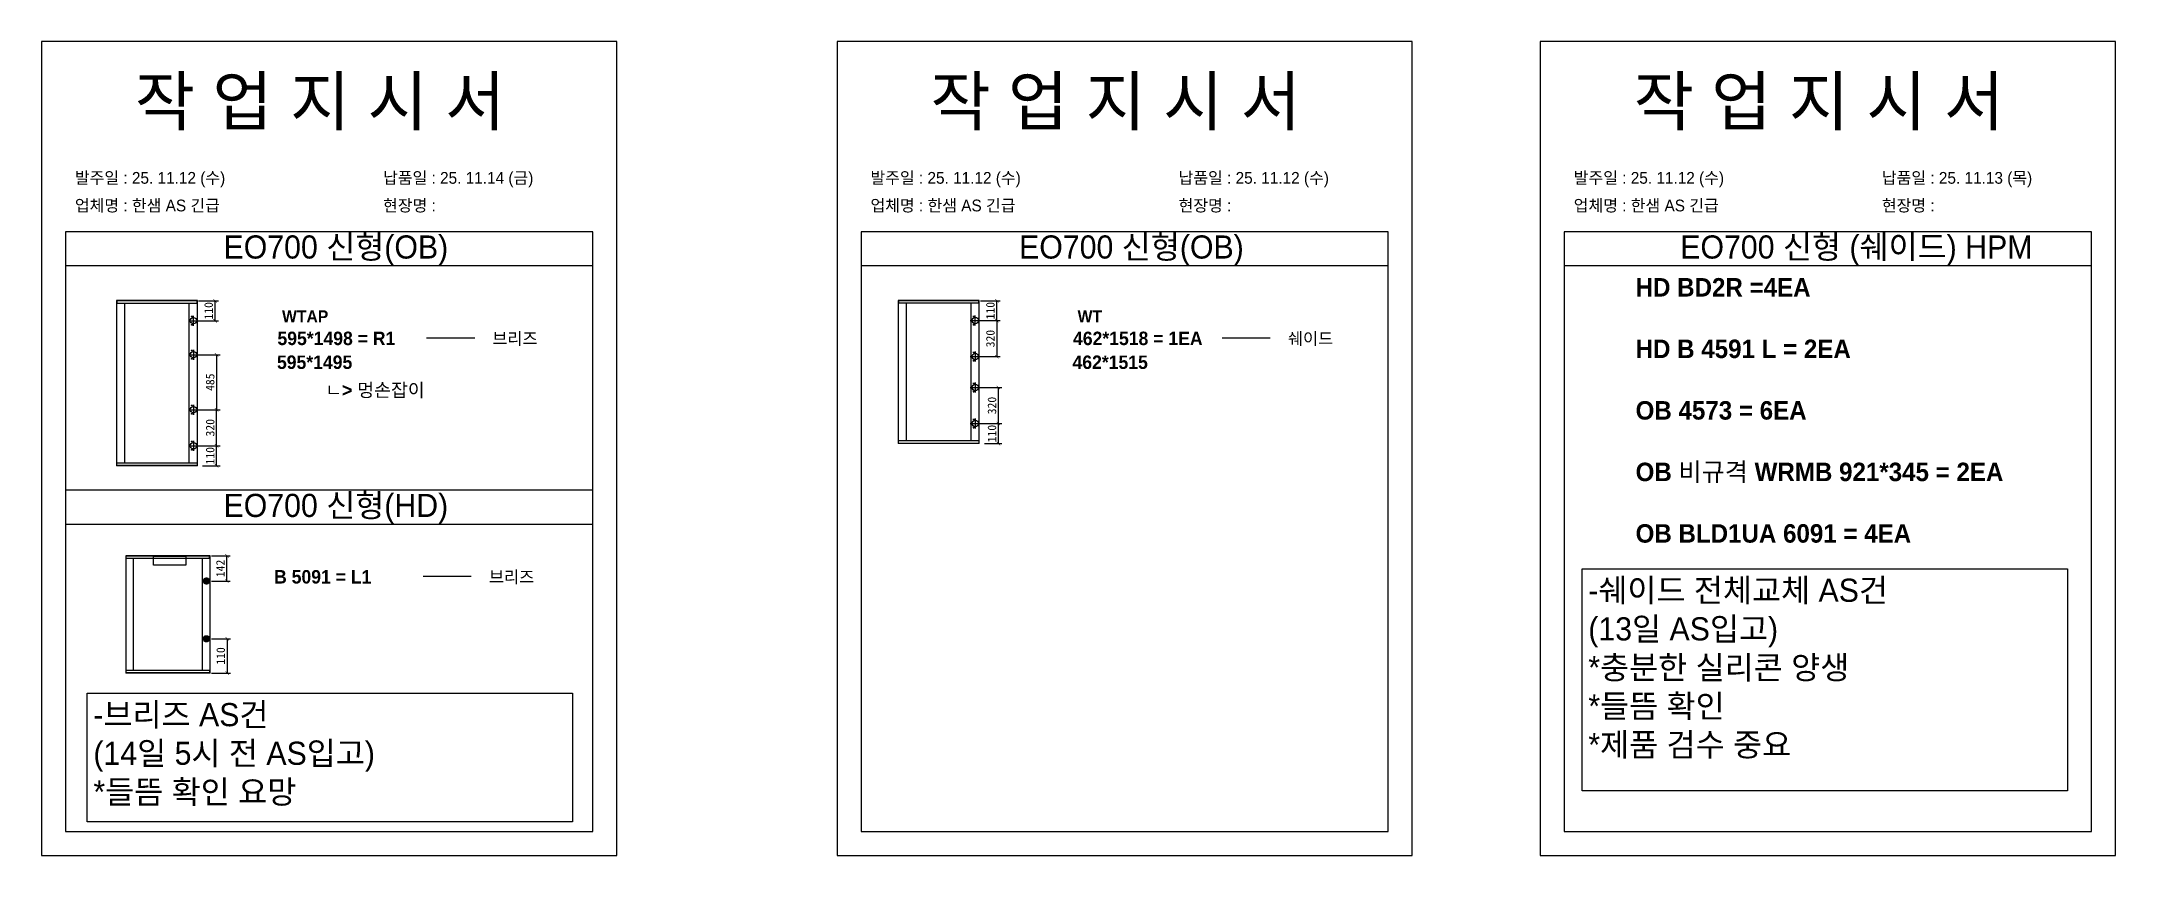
# Model space of a CAD drawing. Header units: millimetres. Extents: x -44117 to 256353, y -2095463 to 65325.
# Drawn here: x 118561 to 124618, y -463567 to -461191 of the extents above; entities that cross this region are included whole.
import ezdxf

# ---------------------------------------------------------------- set-up
doc = ezdxf.new("R2010")
doc.units = ezdxf.units.MM
doc.header["$LTSCALE"] = 10
doc.layers.add('Layer1', color=7, linetype='Continuous', lineweight=70)
doc.styles.add('MtX_Gulim', font='')
doc.styles.get('MtX_Gulim').set_extended_font_data('Gulim', bold=True)
doc.dimstyles.new('ISO-25', dxfattribs={"dimtxt": 2.5, "dimasz": 2.5, "dimexe": 1, "dimexo": 1, "dimtad": 1, "dimtxsty": 'Standard', "dimblk": 'ARCHTICK', "dimcen": 2.5, "dimadec": 0, "dimazin": 0, "dimtfac": 1, "dimtmove": 0, "dimatfit": 3, "dimfxl": 0, "dimarcsym": 0})

msp = doc.modelspace()

# ---------------------------------------------------------------- texts
at = {"linetype": 'Continuous', "style": 'MtX_Gulim'}
for s, height, p in [('WTAP', 35.049344, (119263.31445, -462010.9748)), ('WT', 35.049344, (121586.91212, -462010.9748)), ('595*1498 = R1', 39.2712622, (119249.87524, -462077.32018)), ('브리즈', 35.049344, (119877.62123, -462075.73814)), ('462*1518 = 1EA', 39.2712622, (121573.47291, -462077.32018)), ('쉐이드', 35.049344, (122201.21889, -462075.73814)), ('ㄴ> 멍손잡이', 39.271262, (119389.27507, -462228.09091)), ('B 5091 = L1', 39.2712622, (119240.01485, -462773.22407)), ('브리즈', 35.049344, (119867.76084, -462771.64203))]:
    msp.add_text(s, height=height, dxfattribs=at).set_placement(p)
at = {"color": 242, "linetype": 'Continuous', "true_color": 0xcd2027, "style": 'MtX_Gulim'}
for s, p in [('595*1495', (119248.41332, -462146.91995)), ('462*1515', (121572.01098, -462146.91995))]:
    msp.add_text(s, height=39.271262, dxfattribs=at).set_placement(p)
at = {"attachment_point": 1}
for s, width, gutter_width, heights, insert, char_height in [('{\\fGulim|b0|i0|c129|p50;작 업 지 시 서}', 3307.3198183, 12.5, [-155.84554], (118833.46434, -461295.27108), 140), ('{\\fGulim|b0|i0|c129|p50;작 업 지 시 서}', 3307.3198183, 12.5, [-155.84554], (121157.062, -461295.27108), 140), ('{\\fGulim|b0|i0|c129|p50;작 업 지 시 서}', 3307.3198183, 12.5, [-155.84554], (123211.15412, -461295.27108), 140), ('\\pt11;{\\fGulim|b0|i0|c129|p50;발주일 : 25. 11.12 (수)}', 3307.3198183, 12.5, [34.50412], (118658.25498, -461571.9915), 34.3), ('{\\fGulim|b0|i0|c129|p50;납품일 : 25. 11.14 (금)}', 3307.3198183, 12.5, [35.09023], (119558.23296, -461571.9915), 34.3), ('\\pt11;{\\fGulim|b0|i0|c129|p50;발주일 : 25. 11.12 (수)}', 3307.3198183, 12.5, [34.50412], (120981.85265, -461571.9915), 34.3), ('{\\fGulim|b0|i0|c129|p50;납품일 : 25. 11.12 (수)}', 3307.3198183, 12.5, [35.09023], (121881.83063, -461571.9915), 34.3), ('\\pt11;{\\fGulim|b0|i0|c129|p50;발주일 : 25. 11.12 (수)}', 3307.3198183, 12.5, [34.50412], (123035.94476, -461571.9915), 34.3), ('{\\fGulim|b0|i0|c129|p50;납품일 : 25. 11.13 (목)}', 3307.3198183, 12.5, [35.09023], (123935.92275, -461571.9915), 34.3), ('{\\fGulim|b0|i0|c129|p50;업체명 : 한샘 AS 긴급}', 3307.3198183, 12.5, [36.11279], (118658.25498, -461652.64768), 34.3), ('{\\fGulim|b0|i0|c129|p50;현장명 : }', 3307.3198183, 12.5, [-38.2735], (119558.23296, -461652.64768), 34.3), ('{\\fGulim|b0|i0|c129|p50;업체명 : 한샘 AS 긴급}', 3307.3198183, 12.5, [36.11279], (120981.85265, -461652.64768), 34.3), ('{\\fGulim|b0|i0|c129|p50;현장명 : }', 3307.3198183, 12.5, [-38.2735], (121881.83063, -461652.64768), 34.3), ('{\\fGulim|b0|i0|c129|p50;업체명 : 한샘 AS 긴급}', 3307.3198183, 12.5, [36.11279], (123035.94476, -461652.64768), 34.3), ('{\\fGulim|b0|i0|c129|p50;현장명 : }', 3307.3198183, 12.5, [-38.2735], (123935.92275, -461652.64768), 34.3), ('{\\fGulim|b0|i0|c129|p50;EO700 신형(OB)}', 1597.0710432, 6.03612, [-85.06834], (119092.36866, -461757.06819), 67.6045736), ('{\\fGulim|b0|i0|c129|p50;EO700 신형(OB)}', 1597.0710432, 6.03612, [-85.06834], (121415.96632, -461757.06819), 67.6045736), ('{\\fGulim|b0|i0|c129|p50;EO700 신형 (쉐이드) \\C1;HPM}', 1597.0710432, 6.03612, [-85.06834], (123347.05104, -461757.06819), 67.6045736), ('{\\fGulim|b1|i0|c129|p50;HD BD2R =4EA\\P\\PHD B 4591 L = 2EA\\P\\POB 4573 = 6EA\\P\\POB 비규격 WRMB 921*345 = 2EA\\P\\POB BLD1UA 6091 = 4EA}', 3462.7567538, 13.08747, [1996.26491], (123216.63557, -461881.67393), 53.8680396), ('{\\fGulim|b0|i0|c129|p50;EO700 신형(HD)}', 1597.0710432, 6.03612, [85.06834], (119092.36866, -462511.4357), 67.6045736), ('{\\fGulim|b0|i0|c129|p50;-쉐이드 전체교체 AS건 \\P(13일 AS입고)\\P*충분한 실리콘 양생\\P*들뜸 확인\\P*제품 검수 중요}', 1597.0710432, 6.03612, [738.06282], (123078.48601, -462759.04575), 67.6045736), ('{\\fGulim|b0|i0|c129|p50;-브리즈 AS건 \\P(14일 5시 전 AS입고)\\P*들뜸 확인 요망}', 1597.0710432, 6.03612, [451.18273], (118712.26421, -463122.18014), 67.6045736)]:
    msp.add_mtext_dynamic_manual_height_columns(s, width=width, gutter_width=gutter_width, heights=heights, dxfattribs=dict(at, insert=insert, char_height=char_height))

# ---------------------------------------------------------------- blocks, each defined once
blk = doc.blocks.new('_ArchTick')
at = {"color": 0, "linetype": 'ByBlock', "const_width": 0.15}
blk.add_lwpolyline([(-0.5, -0.5), (0.5, 0.5)], dxfattribs=at)
blk = doc.blocks.new('*D3864')
at = {"color": 0, "lineweight": -2}
for p, q in [((119019.7, -461948.3), (119077.6, -461948.3)), ((119067.6, -462006.1), (119067.6, -461948.3)), ((119019.7, -462006.1), (119077.6, -462006.1))]:
    blk.add_line(p, q, dxfattribs=at)
at = {"layer": 'Defpoints', "color": 0}
for p in [(119004.7, -461948.3), (119067.6, -461948.3), (119004.7, -462006.1)]:
    blk.add_point(p, dxfattribs=at)
at = {"color": 0, "lineweight": -2, "xscale": 10, "yscale": 10, "zscale": 10}
for p, rotation in [((119067.6, -461948.3), 90), ((119067.6, -462006.1), 270)]:
    blk.add_blockref('_ArchTick', p, dxfattribs=dict(at, rotation=rotation))
at = {"color": 0, "insert": (119048.9, -461977.2), "char_height": 25, "attachment_point": 5, "rotation": 90}
blk.add_mtext('110', dxfattribs=at)
blk = doc.blocks.new('*D3865')
at = {"color": 0, "lineweight": -2}
for p, q in [((119019.7, -462371.1), (119082.2, -462371.1)), ((119072.2, -462429.6), (119072.2, -462371.1)), ((119031.3, -462429.6), (119082.2, -462429.6))]:
    blk.add_line(p, q, dxfattribs=at)
at = {"layer": 'Defpoints', "color": 0}
for p in [(119004.7, -462371.1), (119072.2, -462371.1), (119016.3, -462429.6)]:
    blk.add_point(p, dxfattribs=at)
at = {"color": 0, "lineweight": -2, "xscale": 10, "yscale": 10, "zscale": 10}
for p, rotation in [((119072.2, -462371.1), 90), ((119072.2, -462429.6), 270)]:
    blk.add_blockref('_ArchTick', p, dxfattribs=dict(at, rotation=rotation))
at = {"color": 0, "insert": (119053.4, -462400.3), "char_height": 25, "attachment_point": 5, "rotation": 90}
blk.add_mtext('110', dxfattribs=at)
blk = doc.blocks.new('*D3866')
at = {"color": 0, "lineweight": -2}
for p, q in [((119019.7, -462265.9), (119082.2, -462265.9)), ((119072.2, -462371.1), (119072.2, -462265.9)), ((119019.7, -462371.1), (119082.2, -462371.1))]:
    blk.add_line(p, q, dxfattribs=at)
at = {"layer": 'Defpoints', "color": 0}
for p in [(119004.7, -462265.9), (119072.2, -462265.9), (119004.7, -462371.1)]:
    blk.add_point(p, dxfattribs=at)
at = {"color": 0, "lineweight": -2, "xscale": 10, "yscale": 10, "zscale": 10}
for p, rotation in [((119072.2, -462265.9), 90), ((119072.2, -462371.1), 270)]:
    blk.add_blockref('_ArchTick', p, dxfattribs=dict(at, rotation=rotation))
at = {"color": 0, "insert": (119053.4, -462318.5), "char_height": 25, "attachment_point": 5, "rotation": 90}
blk.add_mtext('320', dxfattribs=at)
blk = doc.blocks.new('*D3867')
at = {"color": 0, "lineweight": -2}
for p, q in [((119019.7, -462105.4), (119082.2, -462105.4)), ((119072.2, -462105.4), (119072.2, -462265.9)), ((119019.7, -462265.9), (119082.2, -462265.9))]:
    blk.add_line(p, q, dxfattribs=at)
at = {"layer": 'Defpoints', "color": 0}
for p in [(119004.7, -462105.4), (119004.7, -462265.9), (119072.2, -462265.9)]:
    blk.add_point(p, dxfattribs=at)
at = {"color": 0, "lineweight": -2, "xscale": 10, "yscale": 10, "zscale": 10}
for p, rotation in [((119072.2, -462105.4), 90), ((119072.2, -462265.9), 270)]:
    blk.add_blockref('_ArchTick', p, dxfattribs=dict(at, rotation=rotation))
at = {"color": 0, "insert": (119053.4, -462185.6), "char_height": 25, "attachment_point": 5, "rotation": 90}
blk.add_mtext('485', dxfattribs=at)
blk = doc.blocks.new('*D3868')
at = {"color": 0, "lineweight": -2}
for p, q in [((119057.5, -462692.4), (119112.1, -462692.4)), ((119102.1, -462766), (119102.1, -462692.4)), ((119057.5, -462766), (119112.1, -462766))]:
    blk.add_line(p, q, dxfattribs=at)
at = {"layer": 'Defpoints', "color": 0}
for p in [(119042.5, -462692.4), (119102.1, -462692.4), (119042.5, -462766)]:
    blk.add_point(p, dxfattribs=at)
at = {"color": 0, "lineweight": -2, "xscale": 10, "yscale": 10, "zscale": 10}
for p, rotation in [((119102.1, -462692.4), 90), ((119102.1, -462766), 270)]:
    blk.add_blockref('_ArchTick', p, dxfattribs=dict(at, rotation=rotation))
at = {"color": 0, "insert": (119083.3, -462729.2), "char_height": 25, "attachment_point": 5, "rotation": 90}
blk.add_mtext('142', dxfattribs=at)
blk = doc.blocks.new('*D3869')
at = {"color": 0, "lineweight": -2}
for p, q in [((119057.5, -462934.5), (119113, -462934.5)), ((119103, -462934.5), (119103, -463034.8)), ((119057.5, -463034.8), (119113, -463034.8))]:
    blk.add_line(p, q, dxfattribs=at)
at = {"layer": 'Defpoints', "color": 0}
for p in [(119042.5, -462934.5), (119042.5, -463034.8), (119103, -463034.8)]:
    blk.add_point(p, dxfattribs=at)
at = {"color": 0, "lineweight": -2, "xscale": 10, "yscale": 10, "zscale": 10}
for p, rotation in [((119103, -462934.5), 90), ((119103, -463034.8), 270)]:
    blk.add_blockref('_ArchTick', p, dxfattribs=dict(at, rotation=rotation))
at = {"color": 0, "insert": (119084.3, -462984.6), "char_height": 25, "attachment_point": 5, "rotation": 90}
blk.add_mtext('110', dxfattribs=at)
blk = doc.blocks.new('*D3870')
at = {"color": 0, "lineweight": -2}
for p, q in [((121303, -461947.8), (121361, -461947.8)), ((121351, -462005.7), (121351, -461947.8)), ((121303, -462005.7), (121361, -462005.7))]:
    blk.add_line(p, q, dxfattribs=at)
at = {"layer": 'Defpoints', "color": 0}
for p in [(121288, -461947.8), (121351, -461947.8), (121288, -462005.7)]:
    blk.add_point(p, dxfattribs=at)
at = {"color": 0, "lineweight": -2, "xscale": 10, "yscale": 10, "zscale": 10}
for p, rotation in [((121351, -461947.8), 90), ((121351, -462005.7), 270)]:
    blk.add_blockref('_ArchTick', p, dxfattribs=dict(at, rotation=rotation))
at = {"color": 0, "insert": (121332.2, -461976.8), "char_height": 25, "attachment_point": 5, "rotation": 90}
blk.add_mtext('110', dxfattribs=at)
blk = doc.blocks.new('*D3871')
at = {"color": 0, "lineweight": -2}
for p, q in [((121303, -462306.2), (121365.5, -462306.2)), ((121355.5, -462364.8), (121355.5, -462306.2)), ((121314.7, -462364.8), (121365.5, -462364.8))]:
    blk.add_line(p, q, dxfattribs=at)
at = {"layer": 'Defpoints', "color": 0}
for p in [(121288, -462306.2), (121355.5, -462306.2), (121299.7, -462364.8)]:
    blk.add_point(p, dxfattribs=at)
at = {"color": 0, "lineweight": -2, "xscale": 10, "yscale": 10, "zscale": 10}
for p, rotation in [((121355.5, -462306.2), 90), ((121355.5, -462364.8), 270)]:
    blk.add_blockref('_ArchTick', p, dxfattribs=dict(at, rotation=rotation))
at = {"color": 0, "insert": (121336.8, -462335.5), "char_height": 25, "attachment_point": 5, "rotation": 90}
blk.add_mtext('110', dxfattribs=at)
blk = doc.blocks.new('*D3872')
at = {"color": 0, "lineweight": -2}
for p, q in [((121303, -462201.1), (121365.5, -462201.1)), ((121355.5, -462306.2), (121355.5, -462201.1)), ((121303, -462306.2), (121365.5, -462306.2))]:
    blk.add_line(p, q, dxfattribs=at)
at = {"layer": 'Defpoints', "color": 0}
for p in [(121288, -462201.1), (121355.5, -462201.1), (121288, -462306.2)]:
    blk.add_point(p, dxfattribs=at)
at = {"color": 0, "lineweight": -2, "xscale": 10, "yscale": 10, "zscale": 10}
for p, rotation in [((121355.5, -462201.1), 90), ((121355.5, -462306.2), 270)]:
    blk.add_blockref('_ArchTick', p, dxfattribs=dict(at, rotation=rotation))
at = {"color": 0, "insert": (121336.8, -462253.7), "char_height": 25, "attachment_point": 5, "rotation": 90}
blk.add_mtext('320', dxfattribs=at)
blk = doc.blocks.new('*D3873')
at = {"color": 0, "lineweight": -2}
for p, q in [((121303, -462005.7), (121361, -462005.7)), ((121351, -462005.7), (121351, -462110.9)), ((121303, -462110.9), (121361, -462110.9))]:
    blk.add_line(p, q, dxfattribs=at)
at = {"layer": 'Defpoints', "color": 0}
for p in [(121288, -462005.7), (121288, -462110.9), (121351, -462110.9)]:
    blk.add_point(p, dxfattribs=at)
at = {"color": 0, "lineweight": -2, "xscale": 10, "yscale": 10, "zscale": 10}
for p, rotation in [((121351, -462005.7), 90), ((121351, -462110.9), 270)]:
    blk.add_blockref('_ArchTick', p, dxfattribs=dict(at, rotation=rotation))
at = {"color": 0, "insert": (121332.2, -462058.3), "char_height": 25, "attachment_point": 5, "rotation": 90}
blk.add_mtext('320', dxfattribs=at)

# ---------------------------------------------------------------- dimensions: what is measured, and where the dimension line sits
for base, p1, p2, picture, middle in [((119067.62693, -461948.28295), (119004.70179, -462006.12003), (119004.70179, -461948.28295), '*D3864', (119067.62693, -461977.20149)), ((121350.96846, -461947.83571), (121288.04332, -462005.67279), (121288.04332, -461947.83571), '*D3870', (121350.96846, -461976.75425))]:
    dim = msp.add_linear_dim(base=base, p1=p1, p2=p2, angle=90, text='110', dimstyle='ISO-25', override={"dimscale": 10, "dimasz": 1, "dimexo": 1.5, "dimtxsty": 'Standard'})
    dim.commit()
    dim.dimension.update_dxf_attribs({"geometry": picture, "text_midpoint": middle, "dimtype": 160})
for base, p1, p2, text, override, picture, middle in [((121350.96846, -462110.85534), (121288.04332, -462005.6728), (121288.04332, -462110.85534), '320', {"dimscale": 10, "dimasz": 1, "dimexo": 1.5, "dimtxsty": 'Standard'}, '*D3873', (121332.21846, -462058.26407)), ((119072.19839, -462265.87026), (119004.70179, -462105.37115), (119004.70179, -462265.87026), '485', {"dimscale": 10, "dimasz": 1, "dimexo": 1.5}, '*D3867', (119053.44839, -462185.6207)), ((121355.53992, -462201.06534), (121288.04332, -462306.24786), (121288.04332, -462201.06534), '320', {"dimscale": 10, "dimasz": 1, "dimexo": 1.5, "dimtxsty": 'Standard'}, '*D3872', (121336.78992, -462253.6566)), ((119072.19839, -462265.87026), (119004.70179, -462371.05278), (119004.70179, -462265.87026), '320', {"dimscale": 10, "dimasz": 1, "dimexo": 1.5, "dimtxsty": 'Standard'}, '*D3866', (119053.44839, -462318.46152)), ((121355.53992, -462306.24786), (121299.68187, -462364.75256), (121288.04332, -462306.24786), '110', {"dimscale": 10, "dimasz": 1, "dimexo": 1.5, "dimtxsty": 'Standard'}, '*D3871', (121336.78992, -462335.50021)), ((119072.19839, -462371.05278), (119016.34033, -462429.55748), (119004.70179, -462371.05278), '110', {"dimscale": 10, "dimasz": 1, "dimexo": 1.5, "dimtxsty": 'Standard'}, '*D3865', (119053.44839, -462400.30513)), ((119102.07914, -462692.3713), (119042.46536, -462765.98778), (119042.46536, -462692.3713), '142', {"dimscale": 10, "dimasz": 1, "dimexo": 1.5, "dimtxsty": 'Standard'}, '*D3868', (119083.32914, -462729.17954)), ((119103.03261, -463034.75012), (119042.46536, -462934.47334), (119042.46536, -463034.75012), '110', {"dimscale": 10, "dimasz": 1, "dimexo": 1.5, "dimtxsty": 'Standard'}, '*D3869', (119084.28261, -462984.61173))]:
    dim = msp.add_linear_dim(base=base, p1=p1, p2=p2, angle=90, text=text, dimstyle='ISO-25', override=override)
    dim.commit()
    dim.dimension.update_dxf_attribs({"geometry": picture, "text_midpoint": middle})

# ---------------------------------------------------------------- linework, layer by layer
for p, q in [((120170.65773, -461746.27829), (118630.65773, -461746.27829)), ((122494.2554, -461746.27829), (120954.2554, -461746.27829)), ((124548.34752, -461746.27829), (123008.34752, -461746.27829)), ((120170.65773, -461846.27829), (118630.65773, -461846.27829)), ((122494.2554, -461846.27829), (120954.2554, -461846.27829)), ((124548.34752, -461846.27829), (123008.34752, -461846.27829)), ((118779.42476, -461947.80363), (118779.42476, -462429.36918)), ((119016.41832, -461948.28295), (118779.42476, -461948.28295)), ((119016.41832, -461955.5259), (118779.42476, -461955.5259)), ((119016.15204, -461947.53735), (118779.69104, -461947.53735)), ((118780.75618, -461947.53735), (118780.75618, -461955.5259)), ((118803.12411, -461954.99333), (118803.12411, -462421.64693)), ((118992.45268, -462421.64693), (118992.45268, -461955.5259)), ((119015.0869, -461955.5259), (119015.0869, -461947.53735)), ((119016.41832, -462429.36918), (119016.41832, -461947.80363)), ((121062.76629, -461947.3564), (121062.76629, -462364.56426)), ((121299.75986, -461947.83571), (121062.76629, -461947.83571)), ((121299.75986, -461955.07866), (121062.76629, -461955.07866)), ((121299.49358, -461947.09011), (121063.03258, -461947.09011)), ((121064.09772, -461947.09011), (121064.09772, -461955.07866)), ((121086.46565, -461954.54609), (121086.46565, -462356.84201)), ((121275.79422, -462356.84201), (121275.79422, -461955.07866)), ((121298.42844, -461955.07866), (121298.42844, -461947.09011)), ((121299.75986, -462364.56426), (121299.75986, -461947.3564)), ((118990.1772, -462006.12003), (119019.22638, -462006.12003)), ((119002.03894, -461994.13721), (118997.77838, -461994.13721)), ((119002.03894, -462018.10285), (118997.77838, -462018.10285)), ((118999.90866, -461992.00693), (118999.90866, -461996.26749)), ((118999.90866, -462015.97257), (118999.90866, -462020.23313)), ((119004.70179, -462020.64462), (119004.70179, -461991.59544)), ((121273.51873, -462005.67279), (121302.56791, -462005.67279)), ((121285.38048, -461993.68997), (121281.11992, -461993.68997)), ((121285.38048, -462017.65561), (121281.11992, -462017.65561)), ((121283.2502, -461991.55969), (121283.2502, -461995.82025)), ((121283.2502, -462015.52533), (121283.2502, -462019.78589)), ((121288.04332, -462020.19739), (121288.04332, -461991.14821)), ((119685.13943, -462056.06045), (119825.96395, -462056.06045)), ((122008.7371, -462056.06045), (122149.56162, -462056.06045)), ((118990.1772, -462105.37115), (119019.22638, -462105.37115)), ((119002.03894, -462093.38832), (118997.77838, -462093.38832)), ((119002.03894, -462117.35396), (118997.77838, -462117.35396)), ((118999.90866, -462091.25804), (118999.90866, -462095.5186)), ((118999.90866, -462115.22368), (118999.90866, -462119.48424)), ((119004.70179, -462090.84655), (119004.70179, -462119.89573)), ((121273.51873, -462110.85534), (121302.56791, -462110.85534)), ((121285.38048, -462098.87251), (121281.11992, -462098.87251)), ((121285.38048, -462122.83815), (121281.11992, -462122.83815)), ((121283.2502, -462096.74223), (121283.2502, -462101.00279)), ((121283.2502, -462120.70787), (121283.2502, -462124.96843)), ((121288.04332, -462096.33075), (121288.04332, -462125.37993)), ((121273.51873, -462201.06534), (121302.56791, -462201.06534)), ((121285.38048, -462189.08251), (121281.11992, -462189.08251)), ((121283.2502, -462186.95223), (121283.2502, -462191.21279)), ((121288.04332, -462186.54074), (121288.04332, -462215.58992)), ((119002.03894, -462253.88742), (118997.77838, -462253.88742)), ((118999.90866, -462251.75715), (118999.90866, -462256.0177)), ((119004.70179, -462251.34566), (119004.70179, -462280.39484)), ((121285.38048, -462213.04815), (121281.11992, -462213.04815)), ((121283.2502, -462210.91787), (121283.2502, -462215.17843)), ((118990.1772, -462265.87026), (119019.22638, -462265.87026)), ((119002.03894, -462277.85307), (118997.77838, -462277.85307)), ((118999.90866, -462275.72279), (118999.90866, -462279.98335)), ((121273.51873, -462306.24787), (121302.56791, -462306.24787)), ((121285.38048, -462294.26503), (121281.11992, -462294.26503)), ((121285.38048, -462318.23067), (121281.11992, -462318.23067)), ((121283.2502, -462292.13475), (121283.2502, -462296.39531)), ((121283.2502, -462316.10039), (121283.2502, -462320.36095)), ((121288.04332, -462291.72327), (121288.04332, -462320.77245)), ((118990.1772, -462371.05278), (119019.22638, -462371.05278)), ((119002.03894, -462359.06995), (118997.77838, -462359.06995)), ((119002.03894, -462383.03559), (118997.77838, -462383.03559)), ((118999.90866, -462356.93967), (118999.90866, -462361.20023)), ((118999.90866, -462380.90531), (118999.90866, -462385.16587)), ((119004.70179, -462356.52819), (119004.70179, -462385.57737)), ((121299.75986, -462356.84201), (121062.76629, -462356.84201)), ((121299.75986, -462364.08496), (121062.76629, -462364.08496)), ((121299.49358, -462364.83056), (121063.03258, -462364.83056)), ((121064.09772, -462364.83056), (121064.09772, -462356.84201)), ((121298.42844, -462356.84201), (121298.42844, -462364.83056)), ((119016.41832, -462421.64693), (118779.42476, -462421.64693)), ((119016.41832, -462428.88988), (118779.42476, -462428.88988)), ((119016.15204, -462429.63547), (118779.69104, -462429.63547)), ((118780.75618, -462429.63547), (118780.75618, -462421.64693)), ((119015.0869, -462421.64693), (119015.0869, -462429.63547)), ((120170.65773, -462500.6458), (118630.65773, -462500.6458)), ((120170.65773, -462600.6458), (118630.65773, -462600.6458)), ((118806.60271, -462692.61727), (118806.60271, -463034.50415)), ((119053.10335, -462693.06), (118806.60271, -462693.06)), ((119053.10335, -462699.75016), (118806.60271, -462699.75016)), ((119052.85739, -462692.3713), (118806.84867, -462692.3713)), ((118828.49331, -462699.25823), (118828.49331, -463027.37127)), ((119030.96679, -463027.37127), (119030.96679, -462699.75016)), ((119051.87354, -462699.75016), (119051.87354, -462692.3713)), ((119053.10335, -463034.50415), (119053.10335, -462692.61727)), ((119675.27904, -462751.96434), (119816.10356, -462751.96434)), ((119053.10335, -463027.37127), (118806.60271, -463027.37127)), ((119053.10335, -463034.06143), (118806.60271, -463034.06143)), ((119052.85739, -463034.75012), (118806.84867, -463034.75012)), ((118807.83252, -463034.75012), (118807.83252, -463027.37127)), ((119051.87354, -463027.37127), (119051.87354, -463034.75012))]:
    msp.add_line(p, q)
for points in [[(118560.65773, -463567.10857), (120240.65773, -463567.10857), (120240.65773, -461191.10857), (118560.65773, -461191.10857)], [(120884.2554, -463567.10857), (122564.2554, -463567.10857), (122564.2554, -461191.10857), (120884.2554, -461191.10857)], [(122938.34752, -463567.10857), (124618.34752, -463567.10857), (124618.34752, -461191.10857), (122938.34752, -461191.10857)], [(118887.4033, -462693.25381), (118982.22068, -462693.25381), (118982.22068, -462719.86529), (118887.4033, -462719.86529)]]:
    msp.add_lwpolyline(points, close=True)
for points in [[(118630.65773, -461746.27829), (118630.65773, -463497.10857), (120170.65773, -463497.10857), (120170.65773, -461746.27829)], [(120954.2554, -461746.27829), (120954.2554, -463497.10857), (122494.2554, -463497.10857), (122494.2554, -461746.27829)], [(123008.34752, -461746.27829), (123008.34752, -463497.10857), (124548.34752, -463497.10857), (124548.34752, -461746.27829)]]:
    msp.add_lwpolyline(points)
at = {"color": 1}
for points in [[(123060.55181, -462730.0427), (124477.74739, -462730.0427), (124477.74739, -463378.8106), (123060.55181, -463378.8106)], [(118694.33001, -463093.1771), (120111.52559, -463093.1771), (120111.52559, -463468.9059), (118694.33001, -463468.9059)]]:
    msp.add_lwpolyline(points, close=True, dxfattribs=at)
for centre, radius in [((119004.70179, -462006.12003), 9.31997), ((118999.90866, -461994.13721), 0.85211), ((118999.90866, -462018.10285), 0.85211), ((121288.04332, -462005.67279), 9.31997), ((121283.2502, -461993.68997), 0.85211), ((121283.2502, -462017.65561), 0.85211), ((119004.70179, -462105.37115), 9.31997), ((118999.90866, -462093.38832), 0.85211), ((118999.90866, -462117.35396), 0.85211), ((121288.04332, -462110.85534), 9.31997), ((121283.2502, -462098.87251), 0.85211), ((121283.2502, -462122.83815), 0.85211), ((121288.04332, -462201.06534), 9.31997), ((121283.2502, -462189.08251), 0.85211), ((119004.70179, -462265.87026), 9.31997), ((118999.90866, -462253.88742), 0.85211), ((121283.2502, -462213.04815), 0.85211), ((118999.90866, -462277.85307), 0.85211), ((121288.04332, -462306.24787), 9.31997), ((121283.2502, -462294.26503), 0.85211), ((121283.2502, -462318.23067), 0.85211), ((119004.70179, -462371.05278), 9.31997), ((118999.90866, -462359.06995), 0.85211), ((118999.90866, -462383.03559), 0.85211)]:
    msp.add_circle(centre, radius)
for centre, radius, start, end in [((118779.69104, -461947.80363), 0.26628, 90, 180), ((119016.15204, -461947.80363), 0.26628, 0, 90), ((121063.03258, -461947.3564), 0.26628, 90, 180), ((121299.49358, -461947.3564), 0.26628, 0, 90), ((121063.03258, -462364.56427), 0.26628, 180, 270), ((121299.49358, -462364.56427), 0.26628, 270, 0), ((118779.69104, -462429.36919), 0.26628, 180, 270), ((119016.15204, -462429.36919), 0.26628, 270, 0), ((119052.85739, -462692.61727), 0.24596, 0, 90), ((118806.84867, -463034.50416), 0.24596, 180, 270), ((119052.85739, -463034.50416), 0.24596, 270, 0)]:
    msp.add_arc(centre, radius, start, end)
at = {"layer": 'Layer1'}
for p, q in [((119042.46536, -462756.92258), (119042.46536, -462775.05298)), ((119042.46536, -462943.53854), (119042.46536, -462925.40814))]:
    msp.add_line(p, q, dxfattribs=at)
for points in [[(119051.53057, -462765.98778), (119033.40016, -462765.98778)], [(119051.53057, -462934.47334), (119033.40016, -462934.47334)]]:
    msp.add_lwpolyline(points, close=True, dxfattribs=at)
for centre in [(119042.46536, -462765.98778), (119042.46536, -462934.47334)]:
    msp.add_circle(centre, 6.04347, dxfattribs=at)

msp.set_redraw_order([(e.dxf.handle, doc.entitydb.next_handle()) for e in msp.query("TEXT MTEXT ATTDEF DIMENSION ARC_DIMENSION")])  # texts and dimensions are drawn at this point

doc.saveas('drawing.dxf')
